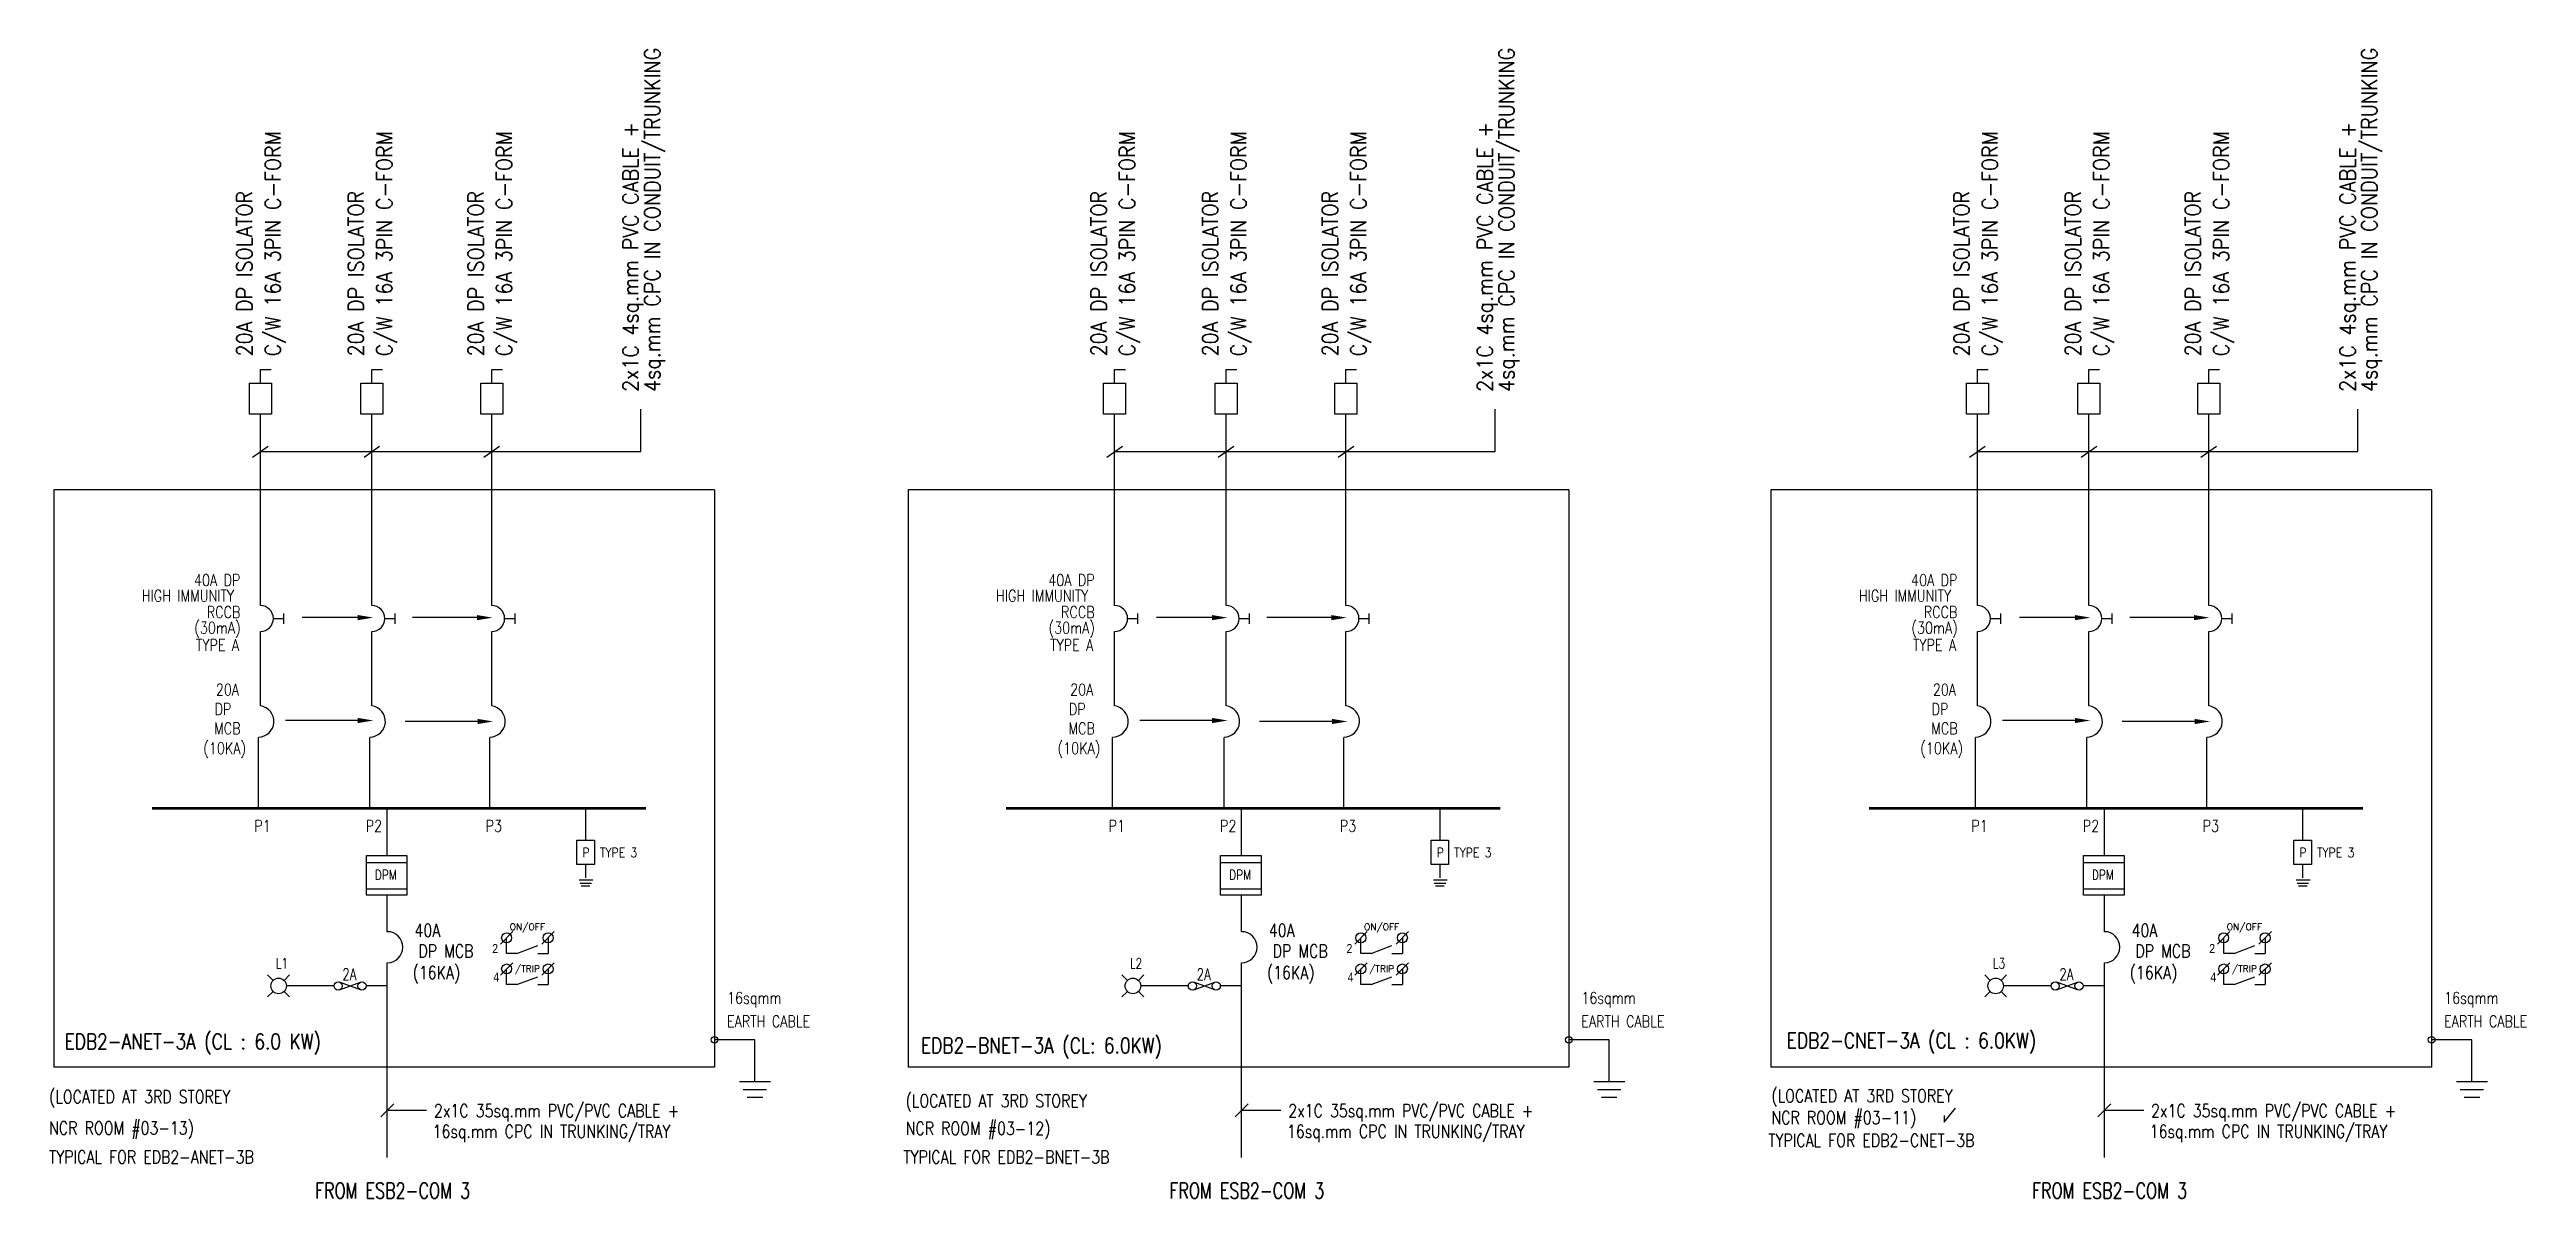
# Model space of a CAD drawing. Header units: millimetres. Extents: x 624049 to 847333, y 256790 to 538574.
# Drawn here: x 728836 to 776636, y 366289 to 388463 of the extents above; entities that cross this region are included whole.
import ezdxf
from ezdxf.enums import TextEntityAlignment as Align

# ---------------------------------------------------------------- set-up
doc = ezdxf.new("R2010")
doc.units = ezdxf.units.MM
doc.header["$LTSCALE"] = 0.01
doc.linetypes.add('{ -E- }', pattern=[0])
doc.layers.add('E-_ELEC----_E-', color=3, linetype='Continuous')
doc.styles.add('100', font='romans.shx', dxfattribs={"width": 0.8, "height": 250})
doc.styles.add('A2', font='SIMPLEX.shx', dxfattribs={"width": 0.95, "height": 190})
doc.styles.add('ATT', font='ROMANS.SHX')
doc.styles.add('MONOTXT', font='MONOTXT.SHX')
doc.styles.add('PwNote', font='Romans.shx', dxfattribs={"width": 0.75, "bigfont": 'Special.shx'})
doc.styles.add('ROMANS', font='romans', dxfattribs={"width": 0.75})

msp = doc.modelspace()

# ---------------------------------------------------------------- texts
at = {"ltscale": 1.5, "style": 'A2', "width": 0.9}
for s, p in [('4sq.mm CPC IN CONDUIT/TRUNKING', (740617, 381856)), ('4sq.mm CPC IN CONDUIT/TRUNKING', (757103, 381856)), ('4sq.mm CPC IN CONDUIT/TRUNKING', (773753, 381856)), ('2x1C 4sq.mm PVC CABLE +', (740198, 381856)), ('2x1C 4sq.mm PVC CABLE +', (756684, 381856)), ('2x1C 4sq.mm PVC CABLE +', (773334, 381856))]:
    msp.add_text(s, height=300, rotation=90, dxfattribs=at).set_placement(p)
for s, height, rotation, style, width, p in [('C/W 16A 3PIN C-FORM', 300, 90, 'A2', 0.9, (733294, 382541)), ('C/W 16A 3PIN C-FORM', 300, 90, 'A2', 0.9, (735445, 382541)), ('C/W 16A 3PIN C-FORM', 300, 90, 'A2', 0.9, (737758, 382541)), ('C/W 16A 3PIN C-FORM', 300, 90, 'A2', 0.9, (749780, 382541)), ('C/W 16A 3PIN C-FORM', 300, 90, 'A2', 0.9, (751931, 382541)), ('C/W 16A 3PIN C-FORM', 300, 90, 'A2', 0.9, (754244, 382541)), ('C/W 16A 3PIN C-FORM', 300, 90, 'A2', 0.9, (766430, 382541)), ('C/W 16A 3PIN C-FORM', 300, 90, 'A2', 0.9, (768581, 382541)), ('C/W 16A 3PIN C-FORM', 300, 90, 'A2', 0.9, (770894, 382541)), ('20A DP ISOLATOR', 300, 90, 'A2', 0.9, (732747, 382541)), ('20A DP ISOLATOR', 300, 90, 'A2', 0.9, (734898, 382541)), ('20A DP ISOLATOR', 300, 90, 'A2', 0.9, (737211, 382541)), ('20A DP ISOLATOR', 300, 90, 'A2', 0.9, (749233, 382541)), ('20A DP ISOLATOR', 300, 90, 'A2', 0.9, (751384, 382541)), ('20A DP ISOLATOR', 300, 90, 'A2', 0.9, (753697, 382541)), ('20A DP ISOLATOR', 300, 90, 'A2', 0.9, (765883, 382541)), ('20A DP ISOLATOR', 300, 90, 'A2', 0.9, (768034, 382541)), ('20A DP ISOLATOR', 300, 90, 'A2', 0.9, (770347, 382541)), ('40A DP', 225, 360, '100', 0.8, (731625, 378110)), ('40A DP', 225, 360, '100', 0.8, (748111, 378110)), ('40A DP', 225, 360, '100', 0.8, (764761, 378110)), ('HIGH IMMUNITY', 225, 360, '100', 0.8, (730616, 377809)), ('RCCB', 225, 360, '100', 0.8, (731870, 377493)), ('HIGH IMMUNITY', 225, 360, '100', 0.8, (747102, 377809)), ('RCCB', 225, 360, '100', 0.8, (748356, 377493)), ('HIGH IMMUNITY', 225, 360, '100', 0.8, (763752, 377809)), ('RCCB', 225, 360, '100', 0.8, (765006, 377493)), ('(30mA)', 225, 360, '100', 0.8, (731630, 377191)), ('(30mA)', 225, 360, '100', 0.8, (748116, 377191)), ('(30mA)', 225, 360, '100', 0.8, (764766, 377191)), ('TYPE A', 225, 360, '100', 0.8, (731661, 376856)), ('TYPE A', 225, 360, '100', 0.8, (748147, 376856)), ('TYPE A', 225, 360, '100', 0.8, (764797, 376856)), ('20A', 225, 360, '100', 0.8, (732045, 375997)), ('20A', 225, 360, '100', 0.8, (748531, 375997)), ('20A', 225, 360, '100', 0.8, (765181, 375997)), ('DP', 225, 360, '100', 0.8, (732022, 375622)), ('DP', 225, 360, '100', 0.8, (748508, 375622)), ('DP', 225, 360, '100', 0.8, (765158, 375622)), ('MCB', 225, 360, '100', 0.8, (732013, 375247)), ('MCB', 225, 360, '100', 0.8, (748499, 375247)), ('MCB', 225, 360, '100', 0.8, (765149, 375247)), ('(10KA)', 225, 360, '100', 0.8, (731803, 374867)), ('(10KA)', 225, 360, '100', 0.8, (748289, 374867)), ('(10KA)', 225, 360, '100', 0.8, (764939, 374867)), ('P1', 225, 360, '100', 0.8, (732787, 373367)), ('P2', 225, 360, '100', 0.8, (734938, 373367)), ('P3', 225, 360, '100', 0.8, (737251, 373367)), ('P1', 225, 360, '100', 0.8, (749273, 373367)), ('P2', 225, 360, '100', 0.8, (751424, 373367)), ('P3', 225, 360, '100', 0.8, (753737, 373367)), ('P1', 225, 360, '100', 0.8, (765923, 373367)), ('P2', 225, 360, '100', 0.8, (768074, 373367)), ('P3', 225, 360, '100', 0.8, (770387, 373367)), ('16sqmm', 225, 360, '100', 0.8, (741911, 370047)), ('16sqmm', 225, 360, '100', 0.8, (758397, 370047)), ('16sqmm', 225, 360, '100', 0.8, (775047, 370047)), ('EARTH CABLE', 225, 360, '100', 0.8, (741911, 369594)), ('EARTH CABLE', 225, 360, '100', 0.8, (758397, 369594)), ('EARTH CABLE', 225, 360, '100', 0.8, (775047, 369594)), ('2x1C 35sq.mm PVC/PVC CABLE +', 250, 360, 'PwNote', 0.8, (736255, 367857)), ('2x1C 35sq.mm PVC/PVC CABLE +', 250, 360, 'PwNote', 0.8, (752741, 367857)), ('2x1C 35sq.mm PVC/PVC CABLE +', 250, 360, 'PwNote', 0.8, (769391, 367857)), ('16sq.mm CPC IN TRUNKING/TRAY', 250, 360, 'PwNote', 0.8, (736229, 367457)), ('16sq.mm CPC IN TRUNKING/TRAY', 250, 360, 'PwNote', 0.8, (752715, 367457)), ('16sq.mm CPC IN TRUNKING/TRAY', 250, 360, 'PwNote', 0.8, (769365, 367457))]:
    msp.add_text(s, height=height, rotation=rotation, dxfattribs=dict(style=style, width=width)).set_placement(p)
for s, height, style, width, p in [('P', 180, 'ROMANS', 0.85, (739120, 372874)), ('TYPE 3', 180, 'ROMANS', 0.85, (739458, 372874)), ('P', 180, 'ROMANS', 0.85, (755606, 372874)), ('TYPE 3', 180, 'ROMANS', 0.85, (755944, 372874)), ('P', 180, 'ROMANS', 0.85, (772256, 372874)), ('TYPE 3', 180, 'ROMANS', 0.85, (772594, 372874)), ('DPM', 186.6, '100', 0.8, (735116, 372442)), ('DPM', 186.6, '100', 0.8, (751602, 372442)), ('DPM', 186.6, '100', 0.8, (768252, 372442)), ('L1', 200, 'ROMANS', 0.75, (733201, 370727)), ('L2', 200, 'ROMANS', 0.75, (749687, 370727)), ('L3', 200, 'ROMANS', 0.75, (766337, 370727)), ('FROM ESB2-COM 3', 300, 'PwNote', 0.75, (733961, 366289)), ('FROM ESB2-COM 3', 300, 'PwNote', 0.75, (750447, 366289)), ('FROM ESB2-COM 3', 300, 'PwNote', 0.75, (767097, 366289))]:
    msp.add_text(s, height=height, dxfattribs=dict(style=style, width=width)).set_placement(p)
at = {"style": 'PwNote', "width": 0.8}
for s, p in [('40A', (736128, 371463)), ('40A', (752614, 371463)), ('40A', (769264, 371463)), ('DP MCB', (736485, 371064)), ('DP MCB', (752971, 371064)), ('DP MCB', (769621, 371064)), ('(16KA)', (736302, 370630)), ('(16KA)', (752788, 370630)), ('(16KA)', (769438, 370630))]:
    msp.add_text(s, height=250, dxfattribs=at).set_placement(p, align=Align.MIDDLE)
at = {"style": 'ATT'}
for s, p in [('ON/OFF', (738057, 371531)), ('ON/OFF', (754543, 371531)), ('ON/OFF', (771193, 371531)), ('/TRIP', (738057, 370723)), ('/TRIP', (754543, 370723)), ('/TRIP', (771193, 370723))]:
    msp.add_text(s, height=128, rotation=0, dxfattribs=at).set_placement(p, align=Align.MIDDLE_CENTER)
at = {"style": 'MONOTXT', "width": 0.8}
for s, p in [('2', (737496, 371112)), ('2', (753982, 371112)), ('2', (770632, 371112)), ('4', (737517, 370559)), ('4', (754003, 370559)), ('4', (770653, 370559))]:
    msp.add_text(s, height=176, dxfattribs=at).set_placement(p, align=Align.MIDDLE_RIGHT)
at = {"style": 'ROMANS', "width": 0.75}
for p in [(734623, 370502), (751109, 370502), (767759, 370502)]:
    msp.add_text('2A', height=225, dxfattribs=at).set_placement(p, align=Align.CENTER)
at = {"ltscale": 1.5, "style": 'PwNote', "width": 0.8}
for s, height, p in [('EDB2-ANET-3A (CL : 6.0 KW)', 300, (729127, 369169)), ('EDB2-CNET-3A (CL : 6.0KW)', 300, (762363, 369187)), ('EDB2-BNET-3A (CL: 6.0KW)', 300, (745655, 369090)), ('(LOCATED AT 3RD STOREY', 250, (728827, 368127)), ('(LOCATED AT 3RD STOREY', 250, (745356, 368048)), ('(LOCATED AT 3RD STOREY', 250, (762064, 368145)), ('NCR ROOM #03-13)', 250, (728827, 367524)), ('NCR ROOM #03-12)', 250, (745356, 367515)), ('NCR ROOM #03-11)', 250, (762064, 367726)), ('TYPICAL FOR EDB2-ANET-3B', 250, (728827, 366964)), ('TYPICAL FOR EDB2-BNET-3B', 250, (745313, 366964)), ('TYPICAL FOR EDB2-CNET-3B', 250, (762004, 367285))]:
    msp.add_text(s, height=height, dxfattribs=at).set_placement(p)

# ---------------------------------------------------------------- linework, layer by layer
for p, q in [((732905, 377732), (732905, 381424)), ((735056, 377732), (735056, 381424)), ((737369, 377732), (737369, 381424)), ((749391, 377732), (749391, 381424)), ((751542, 377732), (751542, 381424)), ((753855, 377732), (753855, 381424)), ((766041, 377732), (766041, 381424)), ((768192, 377732), (768192, 381424)), ((770505, 377732), (770505, 381424)), ((732754, 380598), (733055, 380808)), ((734905, 380598), (735206, 380808)), ((737218, 380598), (737519, 380808)), ((749240, 380598), (749541, 380808)), ((751391, 380598), (751692, 380808)), ((753704, 380598), (754005, 380808)), ((765890, 380598), (766191, 380808)), ((768041, 380598), (768342, 380808)), ((770354, 380598), (770655, 380808)), ((732905, 375795), (732905, 377232)), ((733155, 377482), (733355, 377482)), ((733355, 377382), (733355, 377582)), ((735056, 375795), (735056, 377232)), ((735306, 377482), (735506, 377482)), ((735506, 377382), (735506, 377582)), ((737369, 375795), (737369, 377232)), ((737619, 377482), (737819, 377482)), ((737819, 377382), (737819, 377582)), ((749391, 375795), (749391, 377232)), ((749641, 377482), (749841, 377482)), ((749841, 377382), (749841, 377582)), ((751542, 375795), (751542, 377232)), ((751792, 377482), (751992, 377482)), ((751992, 377382), (751992, 377582)), ((753855, 375795), (753855, 377232)), ((754105, 377482), (754305, 377482)), ((754305, 377382), (754305, 377582)), ((766041, 375795), (766041, 377232)), ((766291, 377482), (766491, 377482)), ((766491, 377382), (766491, 377582)), ((768192, 375795), (768192, 377232)), ((768442, 377482), (768642, 377482)), ((768642, 377382), (768642, 377582)), ((770505, 375795), (770505, 377232)), ((770755, 377482), (770955, 377482)), ((770955, 377382), (770955, 377582)), ((739180, 373820), (739180, 373204)), ((755666, 373820), (755666, 373204)), ((772316, 373820), (772316, 373204)), ((734950, 372770), (735734, 372770)), ((739056, 372438), (739323, 372438)), ((739073, 372375), (739293, 372375)), ((739180, 372737), (739180, 372474)), ((751436, 372770), (752220, 372770)), ((755542, 372438), (755809, 372438)), ((755559, 372375), (755779, 372375)), ((755666, 372737), (755666, 372474)), ((768086, 372770), (768870, 372770)), ((772192, 372438), (772459, 372438)), ((772209, 372375), (772429, 372375)), ((772316, 372737), (772316, 372474)), ((734950, 372264), (735734, 372264)), ((739098, 372321), (739265, 372321)), ((751436, 372264), (752220, 372264)), ((755584, 372321), (755751, 372321)), ((768086, 372264), (768870, 372264)), ((772234, 372321), (772401, 372321)), ((737537, 371199), (737777, 371439)), ((738337, 371199), (738577, 371439)), ((754023, 371199), (754263, 371439)), ((754823, 371199), (755063, 371439)), ((770673, 371199), (770913, 371439)), ((771473, 371199), (771713, 371439)), ((737657, 371019), (737657, 371319)), ((737857, 371019), (737657, 371019)), ((737857, 371019), (738257, 371169)), ((738257, 371019), (738457, 371019)), ((738457, 371319), (738457, 371019)), ((754143, 371019), (754143, 371319)), ((754343, 371019), (754143, 371019)), ((754343, 371019), (754743, 371169)), ((754743, 371019), (754943, 371019)), ((754943, 371319), (754943, 371019)), ((770793, 371019), (770793, 371319)), ((770993, 371019), (770793, 371019)), ((770993, 371019), (771393, 371169)), ((771393, 371019), (771593, 371019)), ((771593, 371319), (771593, 371019)), ((737537, 370599), (737777, 370839)), ((737657, 370419), (737657, 370719)), ((737857, 370419), (738257, 370569)), ((738337, 370599), (738577, 370839)), ((738457, 370719), (738457, 370419)), ((754023, 370599), (754263, 370839)), ((754143, 370419), (754143, 370719)), ((754343, 370419), (754743, 370569)), ((754823, 370599), (755063, 370839)), ((754943, 370719), (754943, 370419)), ((770673, 370599), (770913, 370839)), ((770793, 370419), (770793, 370719)), ((770993, 370419), (771393, 370569)), ((771473, 370599), (771713, 370839)), ((771593, 370719), (771593, 370419)), ((737857, 370419), (737657, 370419)), ((738257, 370419), (738457, 370419)), ((754343, 370419), (754143, 370419)), ((754743, 370419), (754943, 370419)), ((770993, 370419), (770793, 370419)), ((771393, 370419), (771593, 370419)), ((742449, 368545), (742449, 369352)), ((758935, 368545), (758935, 369352)), ((775585, 368545), (775585, 369352)), ((742149, 368545), (742749, 368545)), ((758635, 368545), (759235, 368545)), ((775285, 368545), (775885, 368545)), ((735229, 367864), (735479, 368114)), ((742224, 368395), (742674, 368395)), ((742299, 368245), (742599, 368245)), ((751715, 367864), (751965, 368114)), ((758710, 368395), (759160, 368395)), ((758785, 368245), (759085, 368245)), ((768365, 367864), (768615, 368114)), ((775360, 368395), (775810, 368395)), ((775435, 368245), (775735, 368245)), ((736113, 367989), (735354, 367989)), ((752599, 367989), (751840, 367989)), ((769249, 367989), (768490, 367989))]:
    msp.add_line(p, q)
at = {"linetype": '{ -E- }', "ltscale": 1.5}
for p, q in [((741670, 379963), (728921, 379963)), ((728921, 379963), (728921, 368823)), ((741670, 379963), (741670, 368823)), ((758156, 379963), (745407, 379963)), ((745407, 379963), (745407, 368823)), ((758156, 379963), (758156, 368823)), ((774806, 379963), (762057, 379963)), ((762057, 379963), (762057, 368823)), ((774806, 379963), (774806, 368823)), ((741670, 368823), (728921, 368823)), ((758156, 368823), (745407, 368823)), ((774806, 368823), (762057, 368823))]:
    msp.add_line(p, q, dxfattribs=at)
at = {"linetype": '{ -E- }'}
for p, q in [((734785, 377499), (733714, 377499)), ((737086, 377499), (735843, 377499)), ((751271, 377499), (750200, 377499)), ((753572, 377499), (752329, 377499)), ((767921, 377499), (766850, 377499)), ((770222, 377499), (768979, 377499)), ((734785, 375514), (733389, 375514)), ((737097, 375495), (735701, 375495)), ((751271, 375514), (749875, 375514)), ((753583, 375495), (752187, 375495)), ((767921, 375514), (766525, 375514)), ((770233, 375495), (768837, 375495)), ((732866, 373820), (732866, 375183)), ((735017, 373820), (735017, 375183)), ((737330, 373820), (737330, 375183)), ((749352, 373820), (749352, 375183)), ((751503, 373820), (751503, 375183)), ((753816, 373820), (753816, 375183)), ((766002, 373820), (766002, 375183)), ((768153, 373820), (768153, 375183)), ((770466, 373820), (770466, 375183)), ((735354, 372911), (735354, 373820)), ((751840, 372911), (751840, 373820)), ((768490, 372911), (768490, 373820)), ((735354, 371438), (735354, 372140)), ((751840, 371438), (751840, 372140)), ((768490, 371438), (768490, 372140)), ((735354, 367078), (735354, 370838)), ((751840, 367078), (751840, 370838)), ((768490, 367078), (768490, 370838)), ((742449, 369352), (741670, 369352)), ((758935, 369352), (758156, 369352)), ((775585, 369352), (774806, 369352))]:
    msp.add_line(p, q, dxfattribs=at)
at = {"color": 7}
for p, q in [((733151, 370497), (733045, 370603)), ((733363, 370497), (733469, 370603)), ((734432, 370316), (734838, 370466)), ((734837, 370317), (734434, 370465)), ((749637, 370497), (749531, 370603)), ((749849, 370497), (749955, 370603)), ((750918, 370316), (751324, 370466)), ((751323, 370317), (750920, 370465)), ((766287, 370497), (766181, 370603)), ((766499, 370497), (766605, 370603)), ((767568, 370316), (767974, 370466)), ((767973, 370317), (767570, 370465)), ((733151, 370285), (733045, 370179)), ((733363, 370285), (733469, 370179)), ((734326, 370391), (733407, 370391)), ((735354, 370391), (734944, 370391)), ((749637, 370285), (749531, 370179)), ((749849, 370285), (749955, 370179)), ((750812, 370391), (749893, 370391)), ((751840, 370391), (751430, 370391)), ((766287, 370285), (766181, 370179)), ((766499, 370285), (766605, 370179)), ((767462, 370391), (766543, 370391)), ((768490, 370391), (768080, 370391))]:
    msp.add_line(p, q, dxfattribs=at)
for points in [[(732692, 382026), (733117, 382026), (733117, 381424), (732692, 381424)], [(734843, 382026), (735268, 382026), (735268, 381424), (734843, 381424)], [(737156, 382026), (737581, 382026), (737581, 381424), (737156, 381424)], [(749178, 382026), (749603, 382026), (749603, 381424), (749178, 381424)], [(751329, 382026), (751754, 382026), (751754, 381424), (751329, 381424)], [(753642, 382026), (754067, 382026), (754067, 381424), (753642, 381424)], [(765828, 382026), (766253, 382026), (766253, 381424), (765828, 381424)], [(767979, 382026), (768404, 382026), (768404, 381424), (767979, 381424)], [(770292, 382026), (770717, 382026), (770717, 381424), (770292, 381424)]]:
    msp.add_lwpolyline(points, close=True, dxfattribs=at)
for points in [[(732905, 382026), (732905, 382287), (733111, 382287)], [(735056, 382026), (735056, 382287), (735262, 382287)], [(737369, 382026), (737369, 382287), (737575, 382287)], [(749391, 382026), (749391, 382287), (749597, 382287)], [(751542, 382026), (751542, 382287), (751748, 382287)], [(753855, 382026), (753855, 382287), (754061, 382287)], [(766041, 382026), (766041, 382287), (766247, 382287)], [(768192, 382026), (768192, 382287), (768398, 382287)], [(770505, 382026), (770505, 382287), (770711, 382287)]]:
    msp.add_lwpolyline(points, dxfattribs=at)
for points in [[(732905, 380703), (740247, 380703), (740247, 381522)], [(749391, 380703), (756733, 380703), (756733, 381522)], [(766041, 380703), (773383, 380703), (773383, 381522)]]:
    msp.add_lwpolyline(points)
at = {"const_width": 50}
for points in [[(730811, 373820), (740348, 373820)], [(747297, 373820), (756834, 373820)], [(763947, 373820), (773484, 373820)]]:
    msp.add_lwpolyline(points, dxfattribs=at)
for points in [[(734950, 372911), (735734, 372911), (735734, 372140), (734950, 372140)], [(739011, 373204), (739350, 373204), (739350, 372737), (739011, 372737)], [(751436, 372911), (752220, 372911), (752220, 372140), (751436, 372140)], [(755497, 373204), (755836, 373204), (755836, 372737), (755497, 372737)], [(768086, 372911), (768870, 372911), (768870, 372140), (768086, 372140)], [(772147, 373204), (772486, 373204), (772486, 372737), (772147, 372737)]]:
    msp.add_lwpolyline(points, close=True)
for centre, radius in [((737657, 371319), 96), ((738457, 371319), 96), ((754143, 371319), 96), ((754943, 371319), 96), ((770793, 371319), 96), ((771593, 371319), 96), ((737657, 370719), 96), ((738457, 370719), 96), ((754143, 370719), 96), ((754943, 370719), 96), ((770793, 370719), 96), ((771593, 370719), 96), ((741670, 369352), 63.8), ((758156, 369352), 63.8), ((774806, 369352), 63.8)]:
    msp.add_circle(centre, radius)
at = {"color": 7}
for centre, radius in [((733257, 370391), 150), ((734406, 370391), 79.2), ((734865, 370391), 79.2), ((749743, 370391), 150), ((750892, 370391), 79.2), ((751351, 370391), 79.2), ((766393, 370391), 150), ((767542, 370391), 79.2), ((768001, 370391), 79.2)]:
    msp.add_circle(centre, radius, dxfattribs=at)
for centre, radius, start, end in [((732905, 377482), 250, 270, 90), ((735056, 377482), 250, 270, 90), ((737369, 377482), 250, 270, 90), ((749391, 377482), 250, 270, 90), ((751542, 377482), 250, 270, 90), ((753855, 377482), 250, 270, 90), ((766041, 377482), 250, 270, 90), ((768192, 377482), 250, 270, 90), ((770505, 377482), 250, 270, 90), ((732865, 375496), 301, 270.2436, 82.5191), ((735016, 375496), 301, 270.2436, 82.5191), ((737329, 375496), 301, 270.2436, 82.5191), ((749351, 375496), 301, 270.2436, 82.5191), ((751502, 375496), 301, 270.2436, 82.5191), ((753815, 375496), 301, 270.2436, 82.5191), ((766001, 375496), 301, 270.2436, 82.5191), ((768152, 375496), 301, 270.2436, 82.5191), ((770465, 375496), 301, 270.2436, 82.5191), ((735354, 371138), 300, 270, 90), ((751840, 371138), 300, 270, 90), ((768490, 371138), 300, 270, 90)]:
    msp.add_arc(centre, radius, start, end)
for points in [[(734785, 377549), (735085, 377499), (734785, 377449)], [(737086, 377549), (737386, 377499), (737086, 377449)], [(751271, 377549), (751571, 377499), (751271, 377449)], [(753572, 377549), (753872, 377499), (753572, 377449)], [(767921, 377549), (768221, 377499), (767921, 377449)], [(770222, 377549), (770522, 377499), (770222, 377449)], [(734785, 375564), (735085, 375514), (734785, 375464)], [(737097, 375545), (737397, 375495), (737097, 375445)], [(751271, 375564), (751571, 375514), (751271, 375464)], [(753583, 375545), (753883, 375495), (753583, 375445)], [(767921, 375564), (768221, 375514), (767921, 375464)], [(770233, 375545), (770533, 375495), (770233, 375445)]]:
    msp.add_solid(points)
at = {"layer": 'E-_ELEC----_E-', "color": 3}
msp.add_lwpolyline([(765399, 367887), (765399, 367761), (765619, 368031)], dxfattribs=at)

msp.set_redraw_order([(e.dxf.handle, doc.entitydb.next_handle()) for e in msp.query("TEXT MTEXT ATTDEF DIMENSION ARC_DIMENSION")])  # texts and dimensions are drawn at this point

doc.saveas('drawing.dxf')
